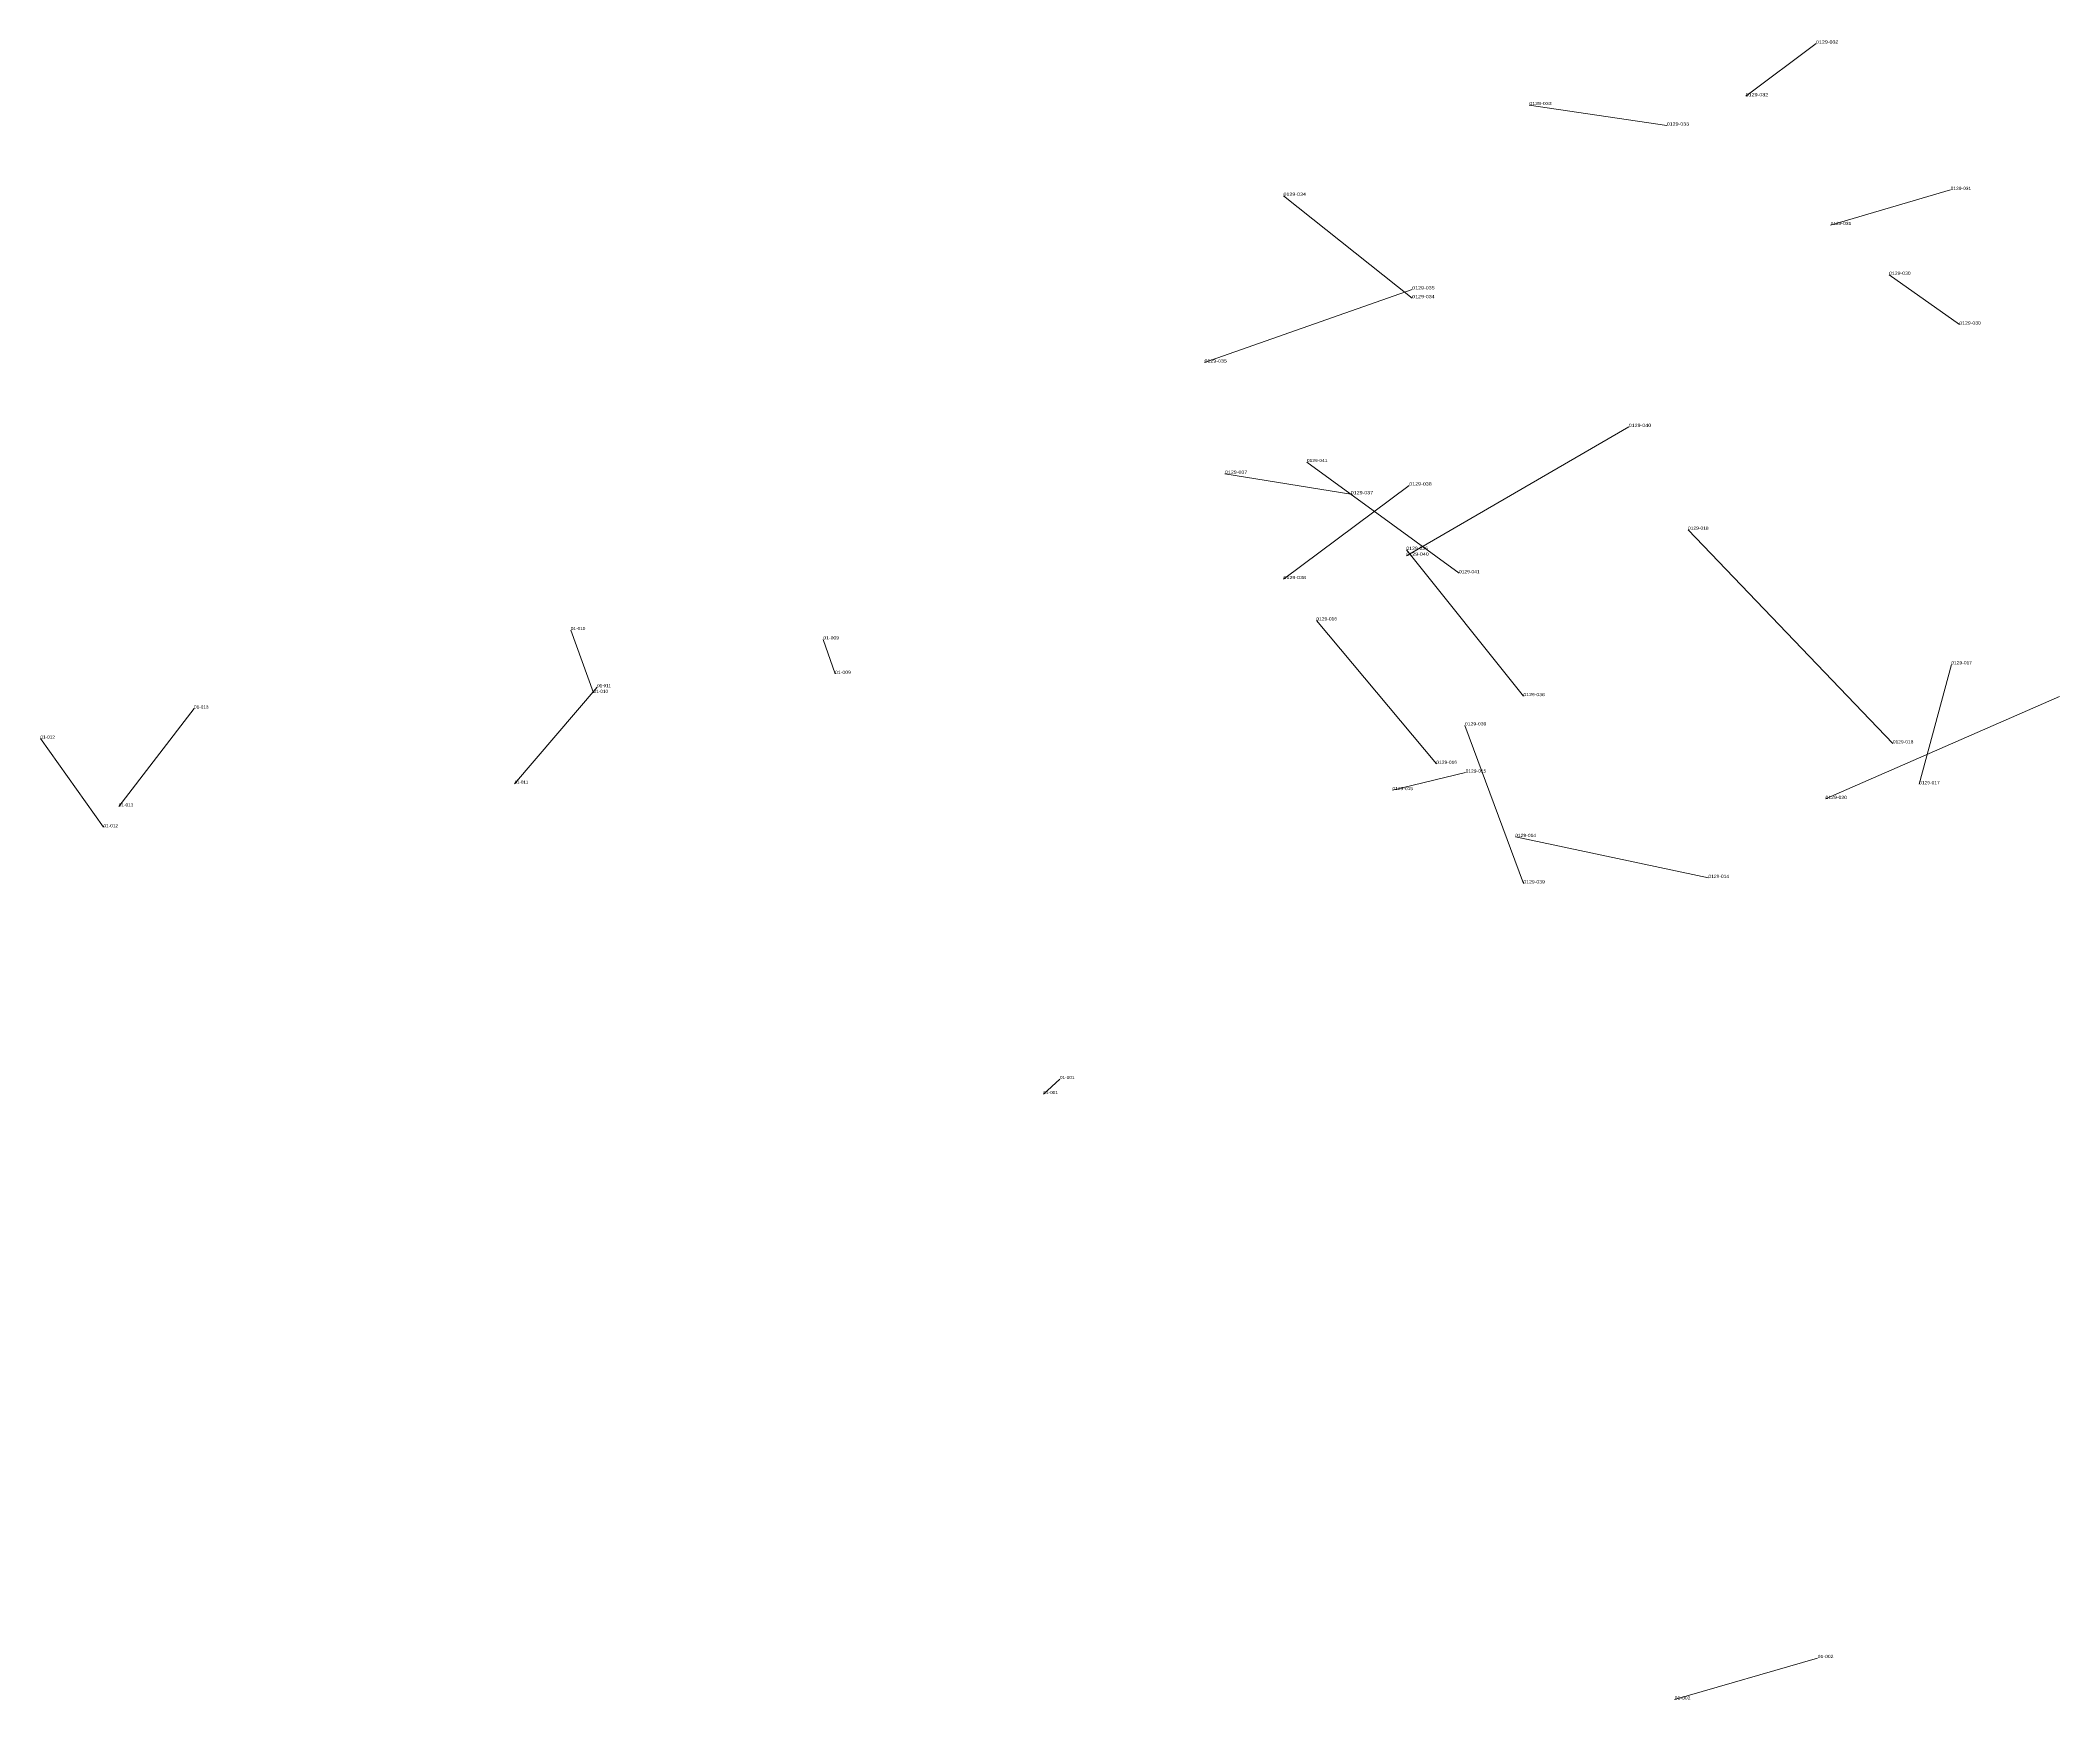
# Model space of a CAD drawing. Header units: metres. Extents: x 571156 to 607184, y 703608 to 727431.
# Drawn here: x 591141 to 592416, y 718040 to 719088 of the extents above; entities that cross this region are included whole.
import ezdxf

# ---------------------------------------------------------------- set-up
doc = ezdxf.new("R2010")
doc.units = ezdxf.units.M
doc.header["$LTSCALE"] = 0.8
doc.layers.add('60', color=7, linetype='Continuous', lineweight=13)
doc.layers.add('61', color=7, linetype='Continuous')

msp = doc.modelspace()

# ---------------------------------------------------------------- linework, layer by layer
at = {"layer": '60'}
for p, q in [((592218.02, 719052.46), (592262.39, 719085.74)), ((592168.11, 719033.98), (592081.24, 719046.92)), ((592347.42, 718993.31), (592271.63, 718971.13)), ((592007.3, 718924.92), (591925.97, 718989.62)), ((592308.6, 718939.71), (592352.96, 718908.28)), ((592007.3, 718930.47), (591876.06, 718884.26)), ((592003.6, 718762.26), (592144.09, 718843.59)), ((591968.48, 718801.07), (591889, 718814.01)), ((592036.87, 718751.17), (591940.75, 718821.41)), ((592005.45, 718806.62), (591925.97, 718747.47)), ((592310.91, 718643.72), (592181.52, 718778.66)), ((592003.6, 718765.95), (592077.54, 718673.53)), ((591490.15, 718675.57), (591475.77, 718715.27)), ((592022.55, 718630.79), (591946.76, 718721.36)), ((591642.69, 718687.62), (591635.25, 718709.38)), ((592327.54, 718617.85), (592347.88, 718693.63)), ((591492.47, 718679.19), (591440.26, 718618.21)), ((592416.27, 718673.3), (592268.39, 718608.6)), ((591190.2, 718603.88), (591237.7, 718665.68)), ((591180.54, 718590.67), (591140.65, 718646.69)), ((592040.57, 718655.05), (592077.54, 718555.23)), ((592041.03, 718625.24), (591994.82, 718614.15)), ((592072.46, 718584.57), (592194.46, 718558.7)), ((591774.31, 718422.16), (591784.76, 718431.67)), ((592173.06, 718039.69), (592263.42, 718065.94))]:
    msp.add_line(p, q, dxfattribs=at)

# ---------------------------------------------------------------- texts
for s, width, p in [('0129-032', 1.25, (592262.39, 719085.74)), ('0129-033', 1.25, (592081.24, 719046.92)), ('0129-034', 1.25, (591925.97, 718989.62)), ('0129-031', 1.15, (592271.63, 718971.13)), ('0129-030', 1.2, (592352.96, 718908.28)), ('0129-035', 1.25, (591876.06, 718884.26)), ('0129-040', 1.25, (592144.09, 718843.59)), ('0129-037', 1.25, (591889, 718814.01)), ('0129-041', 1.15, (591940.75, 718821.41)), ('0129-018', 1.15, (592181.52, 718778.66)), ('0129-038', 1.25, (591925.97, 718747.47)), ('0129-016', 1.15, (591946.76, 718721.36)), ('01-010', 1.1, (591475.77, 718715.27)), ('01-009', 1.2, (591635.25, 718709.38)), ('0129-017', 1.15, (592347.88, 718693.63)), ('0129-036', 1.2, (592077.54, 718673.53)), ('01-013', 1.1, (591237.7, 718665.68)), ('01-012', 1.1, (591140.65, 718646.69)), ('0129-015', 1.15, (591994.82, 718614.15)), ('0129-020', 1.2, (592268.39, 718608.6)), ('0129-039', 1.2, (592077.54, 718555.23)), ('0129-014', 1.15, (592194.46, 718558.7)), ('01-001', 1.1, (591784.76, 718431.67)), ('01-002', 1.2, (592263.42, 718065.94))]:
    msp.add_text(s, height=2, dxfattribs=dict(at, width=width)).set_placement(p)
msp.add_text('01-011', height=2, dxfattribs=at).set_placement((591440.26, 718618.21))
at = {"layer": '61'}
for s, width, p in [('0129-032', 1.25, (592218.02, 719052.46)), ('0129-033', 1.25, (592168.11, 719033.98)), ('0129-031', 1.15, (592347.42, 718993.31)), ('0129-030', 1.2, (592308.6, 718939.71)), ('0129-035', 1.25, (592007.3, 718930.47)), ('0129-034', 1.25, (592007.3, 718924.92)), ('0129-037', 1.25, (591968.48, 718801.07)), ('0129-038', 1.25, (592005.45, 718806.62)), ('0129-036', 1.2, (592003.6, 718765.95)), ('0129-040', 1.25, (592003.6, 718762.26)), ('0129-041', 1.15, (592036.87, 718751.17)), ('01-009', 1.2, (591642.69, 718687.62)), ('01-010', 1.1, (591490.15, 718675.57)), ('0129-039', 1.2, (592040.57, 718655.05)), ('0129-018', 1.15, (592310.91, 718643.72)), ('0129-016', 1.15, (592022.55, 718630.79)), ('0129-015', 1.15, (592041.03, 718625.24)), ('0129-017', 1.15, (592327.54, 718617.85)), ('01-013', 1.1, (591190.2, 718603.88)), ('01-012', 1.1, (591180.54, 718590.67)), ('0129-014', 1.15, (592072.46, 718584.57)), ('01-001', 1.1, (591774.31, 718422.16)), ('01-002', 1.2, (592173.06, 718039.69))]:
    msp.add_text(s, height=2, dxfattribs=dict(at, width=width)).set_placement(p)
msp.add_text('01-011', height=2, dxfattribs=at).set_placement((591492.47, 718679.19))

doc.saveas('drawing.dxf')
